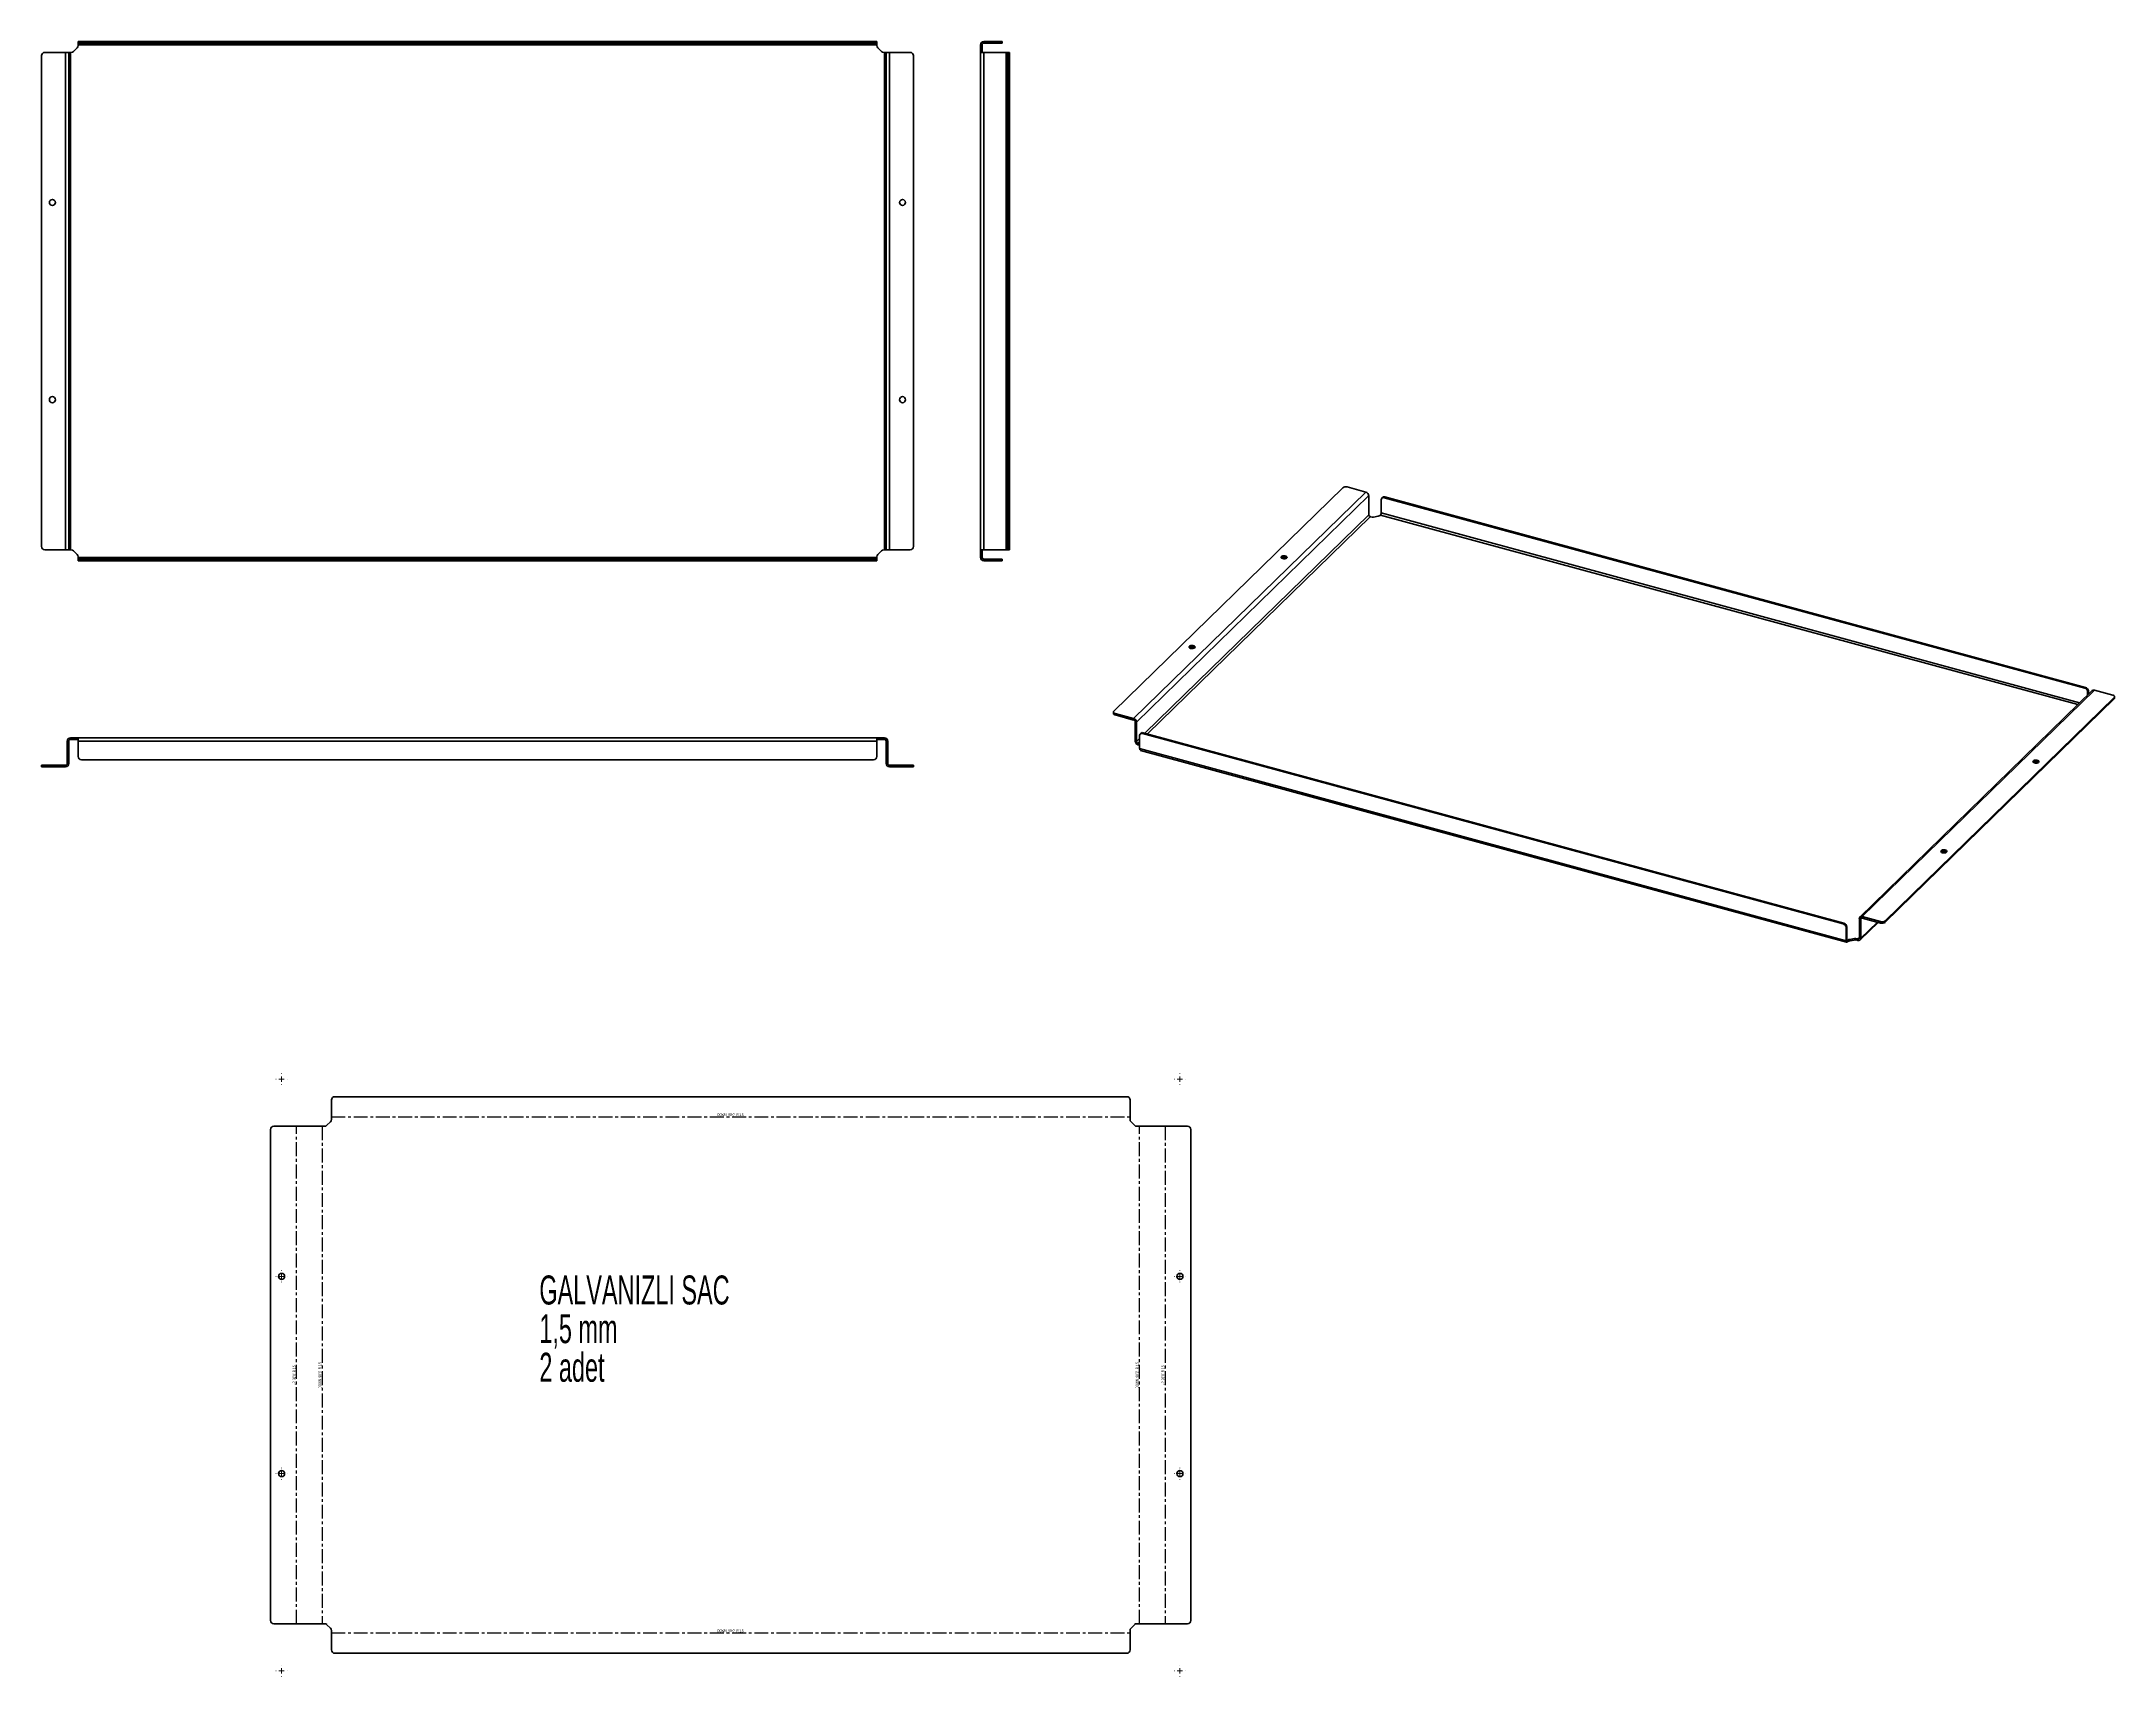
# Model space of a CAD drawing. Header units: millimetres. Extents: x -597 to 1296, y -609 to 884.
import ezdxf

# ---------------------------------------------------------------- set-up
doc = ezdxf.new("R2010")
doc.units = ezdxf.units.MM
doc.linetypes.add('CENTERX2', pattern=[20.32, 12.7, -2.54, 2.54, -2.54])
doc.styles.add('SLDTEXTSTYLE0', font='TXT', dxfattribs={"width": 0.605})
doc.styles.add('SLDTEXTSTYLE1', font='TXT', dxfattribs={"width": 0.572187})

# ---------------------------------------------------------------- blocks, each defined once
blk = doc.blocks.new('SW_NOTE_0')
at = {"color": 0, "linetype": 'Continuous', "lineweight": 0, "attachment_point": 1, "style": 'SLDTEXTSTYLE0'}
for s, insert, char_height in [('GALVANIZLI SAC', (0, 34.1), 26.458), ('1,5 mm', (0, -1.2), 26.46), ('2 adet', (0, -36.4), 26.46)]:
    blk.add_mtext(s, dxfattribs=dict(at, insert=insert, char_height=char_height))
blk = doc.blocks.new('SW_CENTERMARKSYMBOL_0')
at = {"color": 0, "linetype": 'Continuous', "lineweight": 18}
for p, q in [((-5, 0), (-5.25, 0)), ((0, 0), (-2.5, 0)), ((0, 5), (0, 5.25)), ((0, 0), (0, 2.5)), ((0, 0), (0, -2.5)), ((0, 0), (2.5, 0)), ((5, 0), (5.25, 0)), ((0, -5), (0, -5.25))]:
    blk.add_line(p, q, dxfattribs=at)
blk = doc.blocks.new('SW_CENTERMARKSYMBOL_1')
at = {"color": 0, "linetype": 'Continuous', "lineweight": 18}
for p, q in [((-5, 0), (-5.25, 0)), ((0, 0), (-2.5, 0)), ((0, 5), (0, 5.25)), ((0, 0), (0, 2.5)), ((0, 0), (0, -2.5)), ((0, 0), (2.5, 0)), ((5, 0), (5.25, 0)), ((0, -5), (0, -5.25))]:
    blk.add_line(p, q, dxfattribs=at)
blk = doc.blocks.new('SW_CENTERMARKSYMBOL_2')
at = {"color": 0, "linetype": 'Continuous', "lineweight": 18}
for p, q in [((-5, 0), (-5.25, 0)), ((0, 0), (-2.5, 0)), ((0, 5), (0, 5.25)), ((0, 0), (0, 2.5)), ((0, 0), (0, -2.5)), ((0, 0), (2.5, 0)), ((5, 0), (5.25, 0)), ((0, -5), (0, -5.25))]:
    blk.add_line(p, q, dxfattribs=at)
blk = doc.blocks.new('SW_CENTERMARKSYMBOL_3')
at = {"color": 0, "linetype": 'Continuous', "lineweight": 18}
for p, q in [((-5, 0), (-5.25, 0)), ((0, 0), (-2.5, 0)), ((0, 5), (0, 5.25)), ((0, 0), (0, 2.5)), ((0, 0), (0, -2.5)), ((0, 0), (2.5, 0)), ((5, 0), (5.25, 0)), ((0, -5), (0, -5.25))]:
    blk.add_line(p, q, dxfattribs=at)
blk = doc.blocks.new('SW_CENTERMARKSYMBOL_4')
at = {"color": 0, "linetype": 'Continuous', "lineweight": 18}
for p, q in [((-5, 0), (-5.25, 0)), ((0, 0), (-2.5, 0)), ((0, 5), (0, 5.25)), ((0, 0), (0, 2.5)), ((0, 0), (0, -2.5)), ((0, 0), (2.5, 0)), ((5, 0), (5.25, 0)), ((0, -5), (0, -5.25))]:
    blk.add_line(p, q, dxfattribs=at)
blk = doc.blocks.new('SW_CENTERMARKSYMBOL_5')
at = {"color": 0, "linetype": 'Continuous', "lineweight": 18}
for p, q in [((-5, 0), (-5.25, 0)), ((0, 0), (-2.5, 0)), ((0, 5), (0, 5.25)), ((0, 0), (0, 2.5)), ((0, 0), (0, -2.5)), ((0, 0), (2.5, 0)), ((5, 0), (5.25, 0)), ((0, -5), (0, -5.25))]:
    blk.add_line(p, q, dxfattribs=at)
blk = doc.blocks.new('SW_CENTERMARKSYMBOL_6')
at = {"color": 0, "linetype": 'Continuous', "lineweight": 18}
for p, q in [((-5, 0), (-5.25, 0)), ((0, 0), (-2.5, 0)), ((0, 5), (0, 5.25)), ((0, 0), (0, 2.5)), ((0, 0), (0, -2.5)), ((0, 0), (2.5, 0)), ((5, 0), (5.25, 0)), ((0, -5), (0, -5.25))]:
    blk.add_line(p, q, dxfattribs=at)
blk = doc.blocks.new('SW_CENTERMARKSYMBOL_7')
at = {"color": 0, "linetype": 'Continuous', "lineweight": 18}
for p, q in [((-5, 0), (-5.25, 0)), ((0, 0), (-2.5, 0)), ((0, 5), (0, 5.25)), ((0, 0), (0, 2.5)), ((0, 0), (0, -2.5)), ((0, 0), (2.5, 0)), ((5, 0), (5.25, 0)), ((0, -5), (0, -5.25))]:
    blk.add_line(p, q, dxfattribs=at)

msp = doc.modelspace()

# ---------------------------------------------------------------- linework, layer by layer
at = {"color": 7, "linetype": 'Continuous', "lineweight": 35}
for p, q in [((-596.6, 422.6), (-596.6, 870.6)), ((-593.6, 873.6), (-574.6, 873.6)), ((-574.6, 419.6), (-574.6, 873.6)), ((-574.6, 873.6), (-571.6, 873.6)), ((-571.6, 873.6), (-571.6, 419.6)), ((-570.1, 873.6), (-571.6, 873.6)), ((-570.1, 419.6), (-570.1, 873.6)), ((-569.3, 873.6), (-570.1, 873.6)), ((-563.9, 877.7), (-567.2, 874.4)), ((-563.1, 882.1), (-563.1, 883.6)), ((-563.1, 883.6), (-560.1, 883.6)), ((-560.1, 882.1), (-563.1, 882.1)), ((-563.1, 882.1), (-563.1, 880.6)), ((-563.1, 880.6), (165.9, 880.6)), ((-563.1, 880.6), (-563.1, 879.8)), ((-560.1, 883.6), (-560.1, 882.1)), ((-560.1, 883.6), (162.9, 883.6)), ((-560.1, 882.1), (162.9, 882.1)), ((162.9, 882.1), (162.9, 883.6)), ((162.9, 883.6), (165.9, 883.6)), ((165.9, 882.1), (162.9, 882.1)), ((165.9, 883.6), (165.9, 882.1)), ((165.9, 880.6), (165.9, 882.1)), ((165.9, 879.8), (165.9, 880.6)), ((170.1, 874.4), (166.8, 877.7)), ((172.9, 873.6), (172.2, 873.6)), ((172.9, 873.6), (172.9, 419.6)), ((174.4, 873.6), (172.9, 873.6)), ((174.4, 873.6), (177.4, 873.6)), ((174.4, 419.6), (174.4, 873.6)), ((177.4, 419.6), (177.4, 873.6)), ((177.4, 873.6), (196.4, 873.6)), ((199.4, 870.6), (199.4, 422.6)), ((262, 880.6), (260.5, 880.6)), ((260.5, 880.6), (260.5, 879.8)), ((260.5, 879.8), (262, 879.8)), ((260.5, 877.7), (260.5, 879.8)), ((262, 877.7), (260.5, 877.7)), ((260.5, 877.7), (260.5, 874.4)), ((260.5, 874.4), (262, 874.4)), ((260.5, 873.6), (260.5, 874.4)), ((260.5, 419.6), (260.5, 873.6)), ((260.5, 873.6), (263.5, 873.6)), ((262, 880.6), (262, 879.8)), ((262, 879.8), (262, 877.7)), ((262, 877.7), (262, 874.4)), ((262, 874.4), (262, 873.6)), ((263.5, 883.6), (263.5, 882.1)), ((277.5, 883.6), (263.5, 883.6)), ((263.5, 882.1), (277.5, 882.1)), ((263.5, 419.6), (263.5, 873.6)), ((284, 873.6), (263.5, 873.6)), ((277.5, 882.1), (277.5, 883.6)), ((277.5, 883.6), (280.5, 883.6)), ((280.5, 882.1), (277.5, 882.1)), ((280.5, 883.6), (280.5, 882.1)), ((284, 873.6), (284, 419.6)), ((285.5, 873.6), (284, 873.6)), ((285.5, 873.6), (287, 873.6)), ((285.5, 870.6), (285.5, 873.6)), ((285.5, 422.6), (285.5, 870.6)), ((287, 870.6), (285.5, 870.6)), ((287, 873.6), (287, 870.6)), ((287, 422.6), (287, 870.6)), ((382.3, 272.2), (591.4, 476.2)), ((595.4, 476.9), (612.2, 472.3)), ((400.3, 265.5), (612.2, 472.3)), ((614.9, 469), (403, 262.2)), ((614.9, 469), (614.9, 451.5)), ((626.4, 453.3), (626.4, 465.3)), ((627.6, 467.4), (626.9, 466.7)), ((629.7, 467.8), (629, 467.1)), ((629, 467.1), (1268.5, 293.4)), ((629.7, 467.8), (1269.2, 294)), ((614.9, 451.5), (410.7, 252.2)), ((413.1, 251.5), (616.2, 449.8)), ((616.9, 449.6), (616.2, 449.8)), ((623.5, 450.2), (619.2, 449.5)), ((625.7, 451.3), (625.3, 451)), ((625.7, 451.3), (1262.1, 278.3)), ((1263.8, 280), (626.4, 453.3)), ((-574.6, 419.6), (-593.6, 419.6)), ((-571.6, 419.6), (-574.6, 419.6)), ((-571.6, 419.6), (-570.1, 419.6)), ((-570.1, 419.6), (-569.3, 419.6)), ((-567.2, 418.7), (-563.9, 415.4)), ((166.8, 415.4), (170.1, 418.7)), ((172.2, 419.6), (172.9, 419.6)), ((172.9, 419.6), (174.4, 419.6)), ((177.4, 419.6), (174.4, 419.6)), ((196.4, 419.6), (177.4, 419.6)), ((263.5, 419.6), (260.5, 419.6)), ((260.5, 418.7), (260.5, 419.6)), ((262, 418.7), (260.5, 418.7)), ((260.5, 418.7), (260.5, 415.4)), ((262, 419.6), (262, 418.7)), ((262, 418.7), (262, 415.4)), ((284, 419.6), (263.5, 419.6)), ((284, 419.6), (285.5, 419.6)), ((285.5, 419.6), (285.5, 422.6)), ((285.5, 422.6), (287, 422.6)), ((287, 419.6), (285.5, 419.6)), ((287, 422.6), (287, 419.6)), ((-563.1, 413.3), (-563.1, 412.6)), ((165.9, 412.6), (-563.1, 412.6)), ((-563.1, 412.6), (-563.1, 411.1)), ((-563.1, 409.6), (-563.1, 411.1)), ((-563.1, 411.1), (-560.1, 411.1)), ((-560.1, 409.6), (-563.1, 409.6)), ((-560.1, 411.1), (-560.1, 409.6)), ((162.9, 411.1), (-560.1, 411.1)), ((162.9, 409.6), (-560.1, 409.6)), ((162.9, 409.6), (162.9, 411.1)), ((162.9, 411.1), (165.9, 411.1)), ((165.9, 409.6), (162.9, 409.6)), ((165.9, 412.6), (165.9, 413.3)), ((165.9, 411.1), (165.9, 412.6)), ((165.9, 411.1), (165.9, 409.6)), ((260.5, 415.4), (262, 415.4)), ((260.5, 413.3), (260.5, 415.4)), ((262, 413.3), (260.5, 413.3)), ((260.5, 413.3), (260.5, 412.6)), ((260.5, 412.6), (262, 412.6)), ((262, 415.4), (262, 413.3)), ((262, 413.3), (262, 412.6)), ((263.5, 411.1), (263.5, 409.6)), ((277.5, 411.1), (263.5, 411.1)), ((277.5, 409.6), (263.5, 409.6)), ((277.5, 409.6), (277.5, 411.1)), ((277.5, 411.1), (280.5, 411.1)), ((280.5, 409.6), (277.5, 409.6)), ((280.5, 411.1), (280.5, 409.6)), ((1275.2, 291.1), (1063.3, 84.3)), ((1065.4, 84.8), (1277.3, 291.6)), ((1295.4, 284.9), (1086.3, 80.8)), ((1268.5, 293.4), (1269.2, 294)), ((1271.8, 290.7), (1271.1, 290.1)), ((1271.1, 290.1), (1271.1, 287.1)), ((1271.8, 290.7), (1271.8, 287.8)), ((1277.3, 291.6), (1294.1, 287)), ((1295.4, 283.6), (1295.4, 284.9)), ((1295.7, 284.3), (1295.7, 285.6)), ((381.9, 271.5), (381.9, 270.2)), ((400.3, 265.5), (383.5, 270.1)), ((383.5, 270.1), (383.5, 268.8)), ((400.3, 264.2), (383.5, 268.8)), ((400.3, 264.2), (400.3, 265.5)), ((1295.4, 283.6), (1086.3, 79.6)), ((-570.1, 248), (-570.1, 246.5)), ((-569.3, 248), (-570.1, 248)), ((-569.3, 246.5), (-570.1, 246.5)), ((-569.3, 246.5), (-569.3, 248)), ((-569.3, 248), (-567.2, 248)), ((-567.2, 246.5), (-569.3, 246.5)), ((-567.2, 248), (-567.2, 246.5)), ((-563.9, 248), (-567.2, 248)), ((-563.9, 246.5), (-567.2, 246.5)), ((-563.9, 246.5), (-563.9, 248)), ((-563.9, 248), (-563.1, 248)), ((-563.1, 246.5), (-563.9, 246.5)), ((-563.1, 248), (165.9, 248)), ((-563.1, 245), (-563.1, 248)), ((165.9, 248), (165.9, 245)), ((165.9, 248), (166.8, 248)), ((166.8, 246.5), (165.9, 246.5)), ((166.8, 248), (166.8, 246.5)), ((170.1, 248), (166.8, 248)), ((170.1, 246.5), (166.8, 246.5)), ((170.1, 246.5), (170.1, 248)), ((170.1, 248), (172.2, 248)), ((172.2, 246.5), (170.1, 246.5)), ((172.2, 248), (172.2, 246.5)), ((172.9, 248), (172.2, 248)), ((172.9, 246.5), (172.2, 246.5)), ((172.9, 246.5), (172.9, 248)), ((401.7, 262.6), (403, 262.2)), ((401.7, 262.6), (401.7, 245)), ((403, 244.7), (403, 262.2)), ((405.8, 247.4), (403, 244.7)), ((405.8, 250.1), (405.8, 238.1)), ((407.1, 252.2), (406.4, 251.5)), ((409.2, 252.6), (408.5, 251.9)), ((1047.9, 78.1), (408.5, 251.9)), ((1048.6, 78.8), (409.2, 252.6)), ((-571.6, 245), (-573.1, 245)), ((-573.1, 224.5), (-573.1, 245)), ((-571.6, 224.5), (-571.6, 245)), ((-563.1, 231), (-563.1, 245)), ((-563.1, 245), (165.9, 245)), ((-560.1, 228), (162.9, 228)), ((165.9, 231), (165.9, 245)), ((175.9, 245), (174.4, 245)), ((174.4, 245), (174.4, 224.5)), ((175.9, 224.5), (175.9, 245)), ((401.7, 245), (403, 244.7)), ((404.3, 243), (405.8, 244.5)), ((404.3, 243), (405, 242.8)), ((404.3, 243), (404.3, 241.7)), ((404.3, 241.7), (405, 241.5)), ((405, 241.5), (405, 242.8)), ((1050.6, 62.8), (405.8, 238.1)), ((406.5, 236.5), (1051.2, 61.3)), ((-596.6, 221.5), (-596.6, 223)), ((-596.6, 223), (-593.6, 223)), ((-593.6, 221.5), (-596.6, 221.5)), ((-593.6, 223), (-593.6, 221.5)), ((-593.6, 223), (-574.6, 223)), ((-593.6, 221.5), (-574.6, 221.5)), ((-574.6, 223), (-574.6, 221.5)), ((-573.1, 224.5), (-571.6, 224.5)), ((175.9, 224.5), (174.4, 224.5)), ((177.4, 223), (177.4, 221.5)), ((177.4, 223), (196.4, 223)), ((177.4, 221.5), (196.4, 221.5)), ((196.4, 221.5), (196.4, 223)), ((196.4, 223), (199.4, 223)), ((199.4, 221.5), (196.4, 221.5)), ((199.4, 223), (199.4, 221.5)), ((1047.9, 78.1), (1048.6, 78.8)), ((1064.1, 82.6), (1062.8, 82.9)), ((1062.8, 82.9), (1062.8, 65.3)), ((1063.5, 63.6), (1079.9, 79.5)), ((1064.1, 82.6), (1065.1, 83.5)), ((1064.1, 82.6), (1064.1, 65)), ((1079.2, 79.7), (1064.1, 65)), ((1082.2, 80.2), (1065.4, 84.8)), ((1065.4, 83.5), (1065.4, 84.8)), ((1082.2, 78.9), (1065.4, 83.5)), ((1082.2, 78.9), (1082.2, 80.2)), ((1086.3, 80.8), (1086.3, 79.6)), ((1051.3, 75.5), (1050.6, 74.8)), ((1050.6, 74.8), (1050.6, 62.8)), ((1050.6, 62.8), (1051.3, 63.5)), ((1051.3, 63.5), (1051.3, 75.5)), ((1052, 62.9), (1051.3, 63.1)), ((1052, 62.9), (1052.3, 63.3)), ((1052, 62.9), (1052, 61.6)), ((1052, 61.6), (1052.3, 62)), ((1052.3, 62), (1052.3, 63.3)), ((1054.1, 64), (1058.5, 64.7)), ((1054.1, 64), (1054.1, 62.7)), ((1054.1, 62.7), (1058.5, 63.4)), ((1058.5, 63.4), (1058.5, 64.7)), ((1060.8, 64.6), (1061.4, 64.4)), ((1060.8, 64.6), (1060.8, 63.3)), ((1060.8, 63.3), (1061.4, 63.1)), ((1062.8, 65.7), (1061.4, 64.4)), ((1061.4, 63.1), (1061.4, 64.4)), ((1062.8, 65.3), (1064.1, 65)), ((-331.9, -100.4), (-331.9, -82.6)), ((394.1, -79.6), (-328.9, -79.6)), ((397.1, -82.6), (397.1, -100.4)), ((-387.4, -109.6), (-387.4, -557.6)), ((-384.4, -106.6), (-338.2, -106.6)), ((-336, -105.7), (-332.8, -102.5)), ((398, -102.5), (401.2, -105.7)), ((403.3, -106.6), (449.6, -106.6)), ((452.6, -557.6), (452.6, -109.6)), ((-338.2, -560.6), (-384.4, -560.6)), ((-332.8, -564.7), (-336, -561.5)), ((-331.9, -584.6), (-331.9, -566.8)), ((397.1, -566.8), (397.1, -584.6)), ((401.2, -561.5), (398, -564.7)), ((449.6, -560.6), (403.3, -560.6)), ((-328.9, -587.6), (394.1, -587.6))]:
    msp.add_line(p, q, dxfattribs=at)
at = {"color": 7, "linetype": 'CENTERX2'}
for p, q in [((-363.9, -560.6), (-363.9, -106.6)), ((-340.4, -106.6), (-340.4, -560.6)), ((-331.9, -98.1), (397.1, -98.1)), ((405.6, -560.6), (405.6, -106.6)), ((429.1, -106.6), (429.1, -560.6)), ((-331.9, -569.1), (397.1, -569.1))]:
    msp.add_line(p, q, dxfattribs=at)
at = {"color": 7, "linetype": 'Continuous', "lineweight": 35, "flags": 128}
for points in [[(536.4, 411.5), (537.4, 411.4), (538.4, 411.4), (539.3, 411.6), (540, 412), (540.4, 412.5), (540.4, 413), (540, 413.5), (539.4, 413.9), (538.5, 414.2), (537.5, 414.2), (536.5, 414.1), (535.7, 413.8), (535.1, 413.3), (534.9, 412.8), (535.1, 412.3), (535.6, 411.9), (536.4, 411.5)], [(452.4, 329.6), (453.4, 329.4), (454.4, 329.4), (455.3, 329.7), (456, 330), (456.4, 330.5), (456.4, 331), (456, 331.5), (455.4, 331.9), (454.5, 332.2), (453.5, 332.2), (452.5, 332.1), (451.7, 331.8), (451.1, 331.4), (450.9, 330.8), (451.1, 330.3), (451.6, 329.9), (452.4, 329.6)], [(1295.4, 284.9), (1295.6, 285.2), (1295.7, 285.5), (1295.7, 285.8), (1295.6, 286.1), (1295.4, 286.4), (1295, 286.6), (1294.6, 286.8), (1294.1, 287)], [(383.5, 268.8), (383.1, 269), (382.6, 269.2), (382.3, 269.4), (382.1, 269.7), (382, 270), (381.9, 270.2)], [(382.3, 272.2), (382.1, 271.9), (382, 271.6), (382, 271.3), (382.1, 271), (382.3, 270.7), (382.6, 270.5), (383.1, 270.3), (383.5, 270.1)], [(1222.7, 225), (1223.7, 224.9), (1224.7, 224.9), (1225.6, 225.1), (1226.3, 225.5), (1226.7, 226), (1226.7, 226.5), (1226.4, 227), (1225.7, 227.4), (1224.8, 227.6), (1223.8, 227.7), (1222.8, 227.6), (1222, 227.3), (1221.4, 226.8), (1221.2, 226.3), (1221.4, 225.8), (1221.9, 225.3), (1222.7, 225)], [(1138.7, 143), (1139.7, 142.9), (1140.7, 142.9), (1141.6, 143.1), (1142.3, 143.5), (1142.7, 144), (1142.7, 144.5), (1142.4, 145), (1141.7, 145.4), (1140.8, 145.6), (1139.8, 145.7), (1138.8, 145.6), (1138, 145.3), (1137.4, 144.8), (1137.2, 144.3), (1137.4, 143.8), (1137.9, 143.4), (1138.7, 143)], [(1050.6, 62.8), (1050.6, 62.4), (1050.7, 61.9), (1050.8, 61.6), (1051, 61.4), (1051.2, 61.3), (1051.5, 61.3), (1051.7, 61.4), (1052, 61.6)], [(1051.3, 63.5), (1051.3, 63.3), (1051.3, 63.1), (1051.4, 62.9), (1051.5, 62.8), (1051.6, 62.7), (1051.7, 62.7), (1051.9, 62.8), (1052, 62.9)]]:
    msp.add_lwpolyline(points, dxfattribs=at)
at = {"color": 7, "linetype": 'Continuous', "lineweight": 35}
for centre in [(-586.6, 736.6), (189.4, 736.6), (-586.6, 556.6), (189.4, 556.6), (-377.4, -243.6), (442.6, -243.6), (-377.4, -423.6), (442.6, -423.6)]:
    msp.add_circle(centre, 2.75, dxfattribs=at)
for centre, radius, start, end in [((-593.6, 870.6), 3, 90, 180), ((-569.3, 876.6), 3, 270, 315), ((-566.1, 879.8), 3, 315, 0), ((168.9, 879.8), 3, 180, 225), ((172.2, 876.6), 3, 225, 270), ((196.4, 870.6), 3, 0, 90), ((263.5, 880.6), 3, 90, 180), ((263.5, 880.6), 1.5, 90, 180), ((594, 472.5), 4.62, 72.696, 125.3989), ((611.2, 468.8), 3.64, 3.3916, 74.3338), ((628.3, 465.3), 1.95, 68.8623, 180.9223), ((629, 465.8), 2.15, 71.5838, 131.3262), ((616.7, 451.6), 1.82, 183.3916, 254.3338), ((618.3, 455), 5.58, 255.4232, 279.0852), ((623.2, 453.5), 3.32, 276.303, 309.97), ((623.3, 453.3), 3.07, 320.5129, 0.3434), ((-593.6, 422.6), 3, 180, 270), ((-569.3, 416.6), 3, 45, 90), ((172.2, 416.6), 3, 90, 135), ((196.4, 422.6), 3, 270, 0), ((-566.1, 413.3), 3, 0, 45), ((168.9, 413.3), 3, 135, 180), ((263.5, 412.6), 3, 180, 270), ((263.5, 412.6), 1.5, 180, 270), ((537.7, 409), 4, 52.2238, 127.3507), ((453.7, 327), 4, 52.2238, 127.3507), ((1267.5, 289.8), 3.64, 3.3916, 74.3338), ((1268.2, 290.5), 3.64, 3.3916, 74.3338), ((1276.6, 289.5), 2.15, 71.5838, 131.3262), ((1294.7, 284.4), 0.996, 310.6406, 357.9975), ((399.4, 262), 3.64, 3.3916, 74.3338), ((-570.1, 245), 3, 90, 180), ((-570.1, 245), 1.5, 90, 180), ((172.9, 245), 3, 0, 90), ((172.9, 245), 1.5, 0, 90), ((399.9, 262.5), 1.82, 3.3916, 74.3338), ((407.8, 250.1), 1.95, 68.8623, 180.9223), ((408.5, 250.6), 2.15, 71.5838, 131.3262), ((-560.1, 231), 3, 180, 270), ((162.9, 231), 3, 270, 0), ((405.3, 245.2), 3.64, 183.3916, 254.3338), ((404.8, 244.8), 1.82, 183.3916, 254.3338), ((404.1, 239.4), 3.5, 60.3171, 75.4628), ((404.1, 238.2), 3.5, 60.3171, 75.4628), ((407.4, 237.8), 1.53, 169.3516, 234.3744), ((-574.6, 224.5), 1.5, 270, 0), ((-574.6, 224.5), 3, 270, 0), ((177.4, 224.5), 3, 180, 270), ((177.4, 224.5), 1.5, 180, 270), ((1224, 222.5), 3.97, 51.8401, 128.1599), ((1140, 140.5), 3.97, 51.8401, 128.1599), ((1047, 74.6), 3.64, 3.3916, 74.3338), ((1047.7, 75.3), 3.64, 3.3916, 74.3338), ((1064.7, 82.9), 1.95, 68.8623, 180.9223), ((1065.1, 82.6), 0.975, 68.8623, 180.9223), ((1083.6, 84.6), 4.62, 252.696, 305.3989), ((1083.6, 83.3), 4.62, 252.696, 305.3989), ((1054.5, 60.7), 3.32, 96.303, 129.97), ((1054.5, 59.4), 3.32, 96.303, 129.97), ((1059.4, 59.2), 5.58, 75.4232, 99.0852), ((1059.4, 57.9), 5.58, 75.4232, 99.0852), ((1061.8, 65.3), 0.975, 248.8623, 0.9223), ((1062.2, 64.9), 1.95, 248.8623, 0.9223), ((-328.9, -82.6), 3, 90, 180), ((394.1, -82.6), 3, 0, 90), ((-384.4, -109.6), 3, 90, 180), ((-338.2, -103.6), 3, 270, 315), ((-334.9, -100.4), 3, 315, 0), ((400.1, -100.4), 3, 180, 225), ((403.3, -103.6), 3, 225, 270), ((449.6, -109.6), 3, 0, 90), ((-384.4, -557.6), 3, 180, 270), ((-338.2, -563.6), 3, 45, 90), ((-334.9, -566.8), 3, 0, 45), ((400.1, -566.8), 3, 135, 180), ((403.3, -563.6), 3, 90, 135), ((449.6, -557.6), 3, 270, 0), ((-328.9, -584.6), 3, 180, 270), ((394.1, -584.6), 3, 270, 0)]:
    msp.add_arc(centre, radius, start, end, dxfattribs=at)

# ---------------------------------------------------------------- block references
at = {"color": 7, "linetype": 'Continuous', "lineweight": 0}
for name, p in [('SW_CENTERMARKSYMBOL_0', (-377.4, -63.6)), ('SW_CENTERMARKSYMBOL_7', (442.6, -63.6)), ('SW_CENTERMARKSYMBOL_1', (-377.4, -243.6)), ('SW_NOTE_0', (-142.1, -276.9)), ('SW_CENTERMARKSYMBOL_6', (442.6, -243.6)), ('SW_CENTERMARKSYMBOL_2', (-377.4, -423.6)), ('SW_CENTERMARKSYMBOL_5', (442.6, -423.6)), ('SW_CENTERMARKSYMBOL_3', (-377.4, -603.6)), ('SW_CENTERMARKSYMBOL_4', (442.6, -603.6))]:
    msp.add_blockref(name, p, dxfattribs=at)

# ---------------------------------------------------------------- texts
at = {"color": 7, "linetype": 'Continuous', "lineweight": 0, "char_height": 2.646, "attachment_point": 2, "style": 'SLDTEXTSTYLE0'}
for insert in [(32.3, -94.7), (32.3, -565.7)]:
    msp.add_mtext("DOWN  90°0'  R 1.5", dxfattribs=dict(at, insert=insert))
at = {"color": 7, "linetype": 'Continuous', "lineweight": 0, "char_height": 2.646, "attachment_point": 2, "rotation": 90}
for s, insert, style in [("UP  90°0'  R 1.5", (-367.3, -334), 'SLDTEXTSTYLE1'), ("DOWN  90°0'  R 1.5", (-343.8, -333.9), 'SLDTEXTSTYLE0'), ("DOWN  90°0'  R 1.5", (402.2, -333.9), 'SLDTEXTSTYLE0'), ("UP  90°0'  R 1.5", (425.7, -334), 'SLDTEXTSTYLE1')]:
    msp.add_mtext(s, dxfattribs=dict(at, insert=insert, style=style))

doc.saveas('drawing.dxf')
